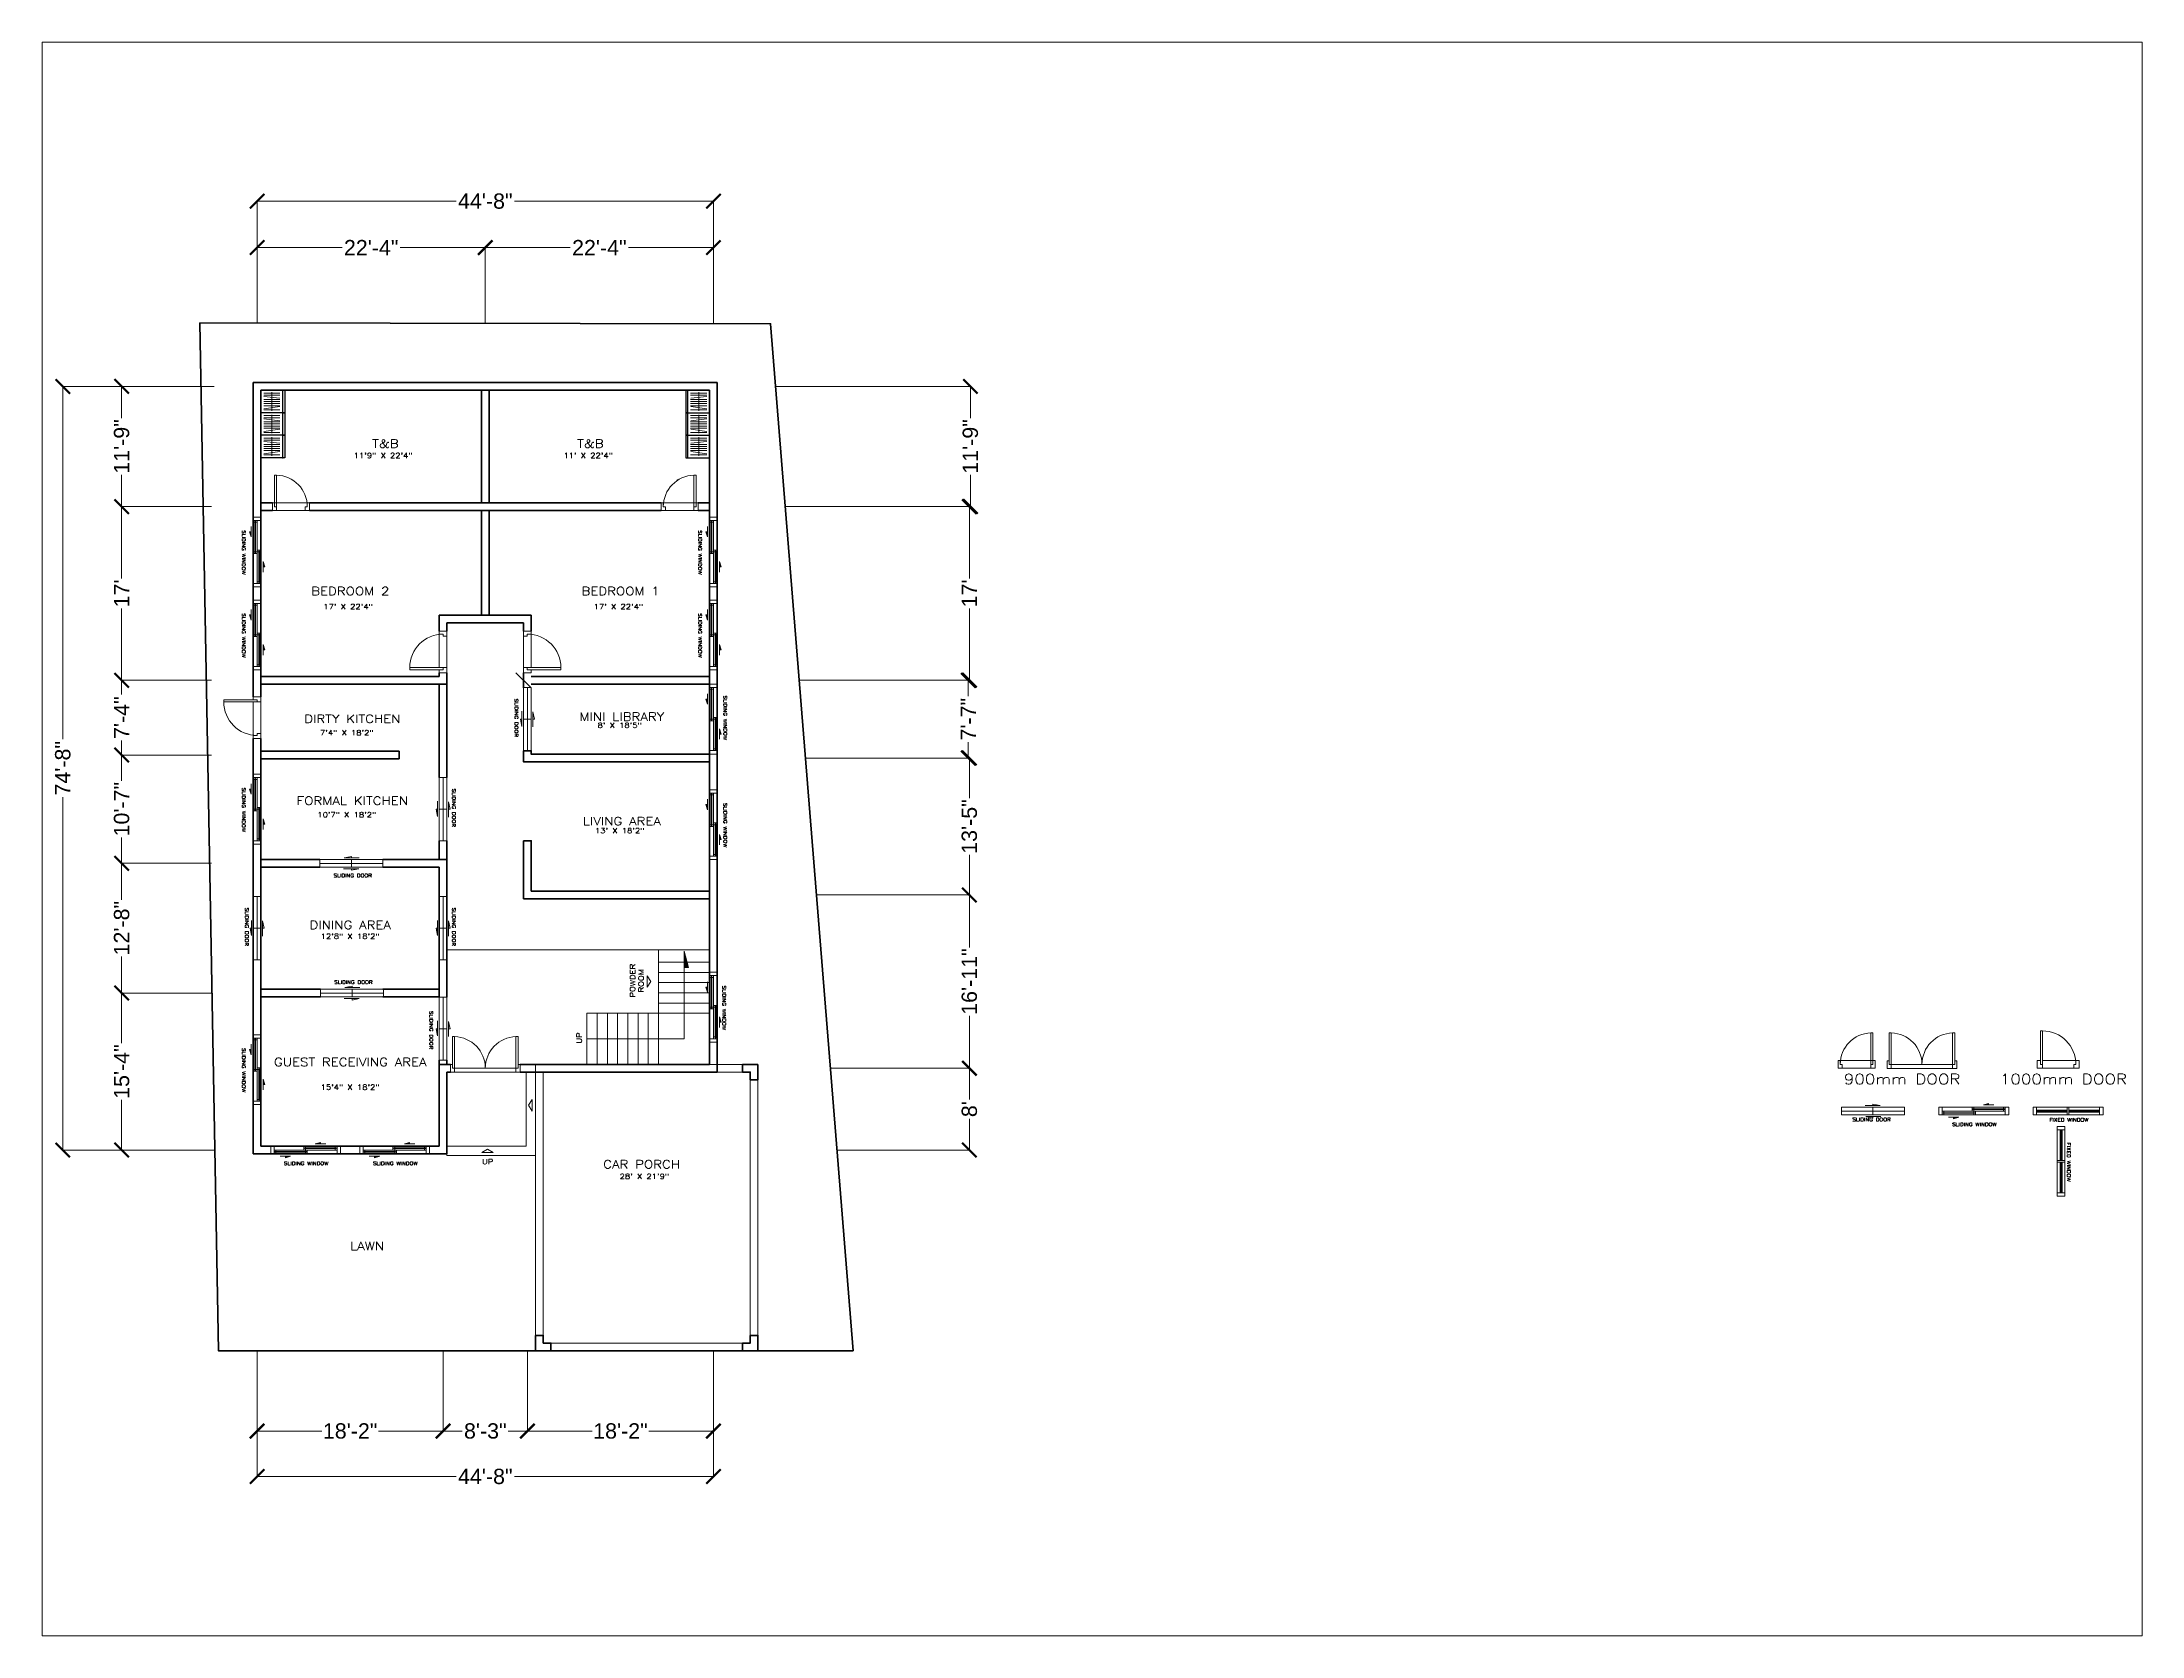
# Paper-space layout 'Layout1' of a CAD drawing. Header units: millimetres. Extents: x 26 to 231, y 20 to 176.
# The model-space entities are those that its viewports show. They can reach past a viewport. Long polylines and large blocks are cut down to what shows.
import ezdxf

# ---------------------------------------------------------------- set-up
doc = ezdxf.new("R2010")
doc.units = ezdxf.units.MM
doc.linetypes.add('HIDDEN', pattern=[9.525, 6.35, -3.175])
doc.linetypes.add('HIDDEN2', pattern=[4.7625, 3.175, -1.5875])
doc.layers.get('0').update_dxf_attribs({"plot": 0})
for name, color, linetype, lineweight in [('COLUMN', 20, 'Continuous', 40), ('DIMENSION', 251, 'Continuous', 18), ('DOOR', 8, 'Continuous', 20), ('FLOORING', 251, 'Continuous', 13), ('PERIMETER', 4, 'Continuous', 80), ('TEXT', 253, 'Continuous', 15), ('WALL', 2, 'Continuous', 70), ('WINDOW', 153, 'Continuous', 20)]:
    doc.layers.add(name, color=color, linetype=linetype, lineweight=lineweight)
doc.layers.add('FURNITURE', color=8, linetype='Continuous')
doc.styles.get("Standard").update_dxf_attribs({"font": 'arial.ttf'})
doc.dimstyles.new('ISO-25', dxfattribs={"dimtxt": 18, "dimasz": 17, "dimexe": 1.25, "dimexo": 0.625, "dimgap": 3.125, "dimtad": 0, "dimtoh": 1, "dimdec": 0, "dimdsep": 46, "dimlunit": 4, "dimtxsty": 'Standard', "dimblk": 'ARCHTICK', "dimcen": 2.5, "dimclrd": 256, "dimclre": 256, "dimclrt": 256, "dimadec": 0, "dimazin": 0, "dimtfac": 1, "dimtdec": 0, "dimtmove": 0, "dimatfit": 3, "dimldrblk": 'DOT', "dimfxl": 1, "dimlwd": -1, "dimlwe": -1, "dimarcsym": 0})

# ---------------------------------------------------------------- blocks, each defined once
blk = doc.blocks.new('900mm Door')
at = {"layer": 'DOOR', "linetype": 'HIDDEN'}
for p, q in [((0, 4.6), (-38.4, 4.6)), ((-2.4, -4.4), (-36, -4.4))]:
    blk.add_line(p, q, dxfattribs=at)
at = {"layer": 'DOOR'}
blk.add_lwpolyline([(-2.4, 37), (0, 37), (0, 0), (-2.4, 0)], close=True, dxfattribs=at)
for points in [[(-38.4, 4.6), (-38.4, 0), (-36, 0), (-36, -4.4), (-41, -4.4), (-41, 4.6), (-38.4, 4.6)], [(0, 4.6), (0, 0), (-2.4, 0), (-2.4, -4.4), (2.6, -4.4), (2.6, 4.6), (0, 4.6)]]:
    blk.add_lwpolyline(points, dxfattribs=at)
at = {"layer": 'DOOR', "linetype": 'HIDDEN'}
blk.add_arc((-1.4, 0), 37, 91.5487, 180, dxfattribs=at)
blk = doc.blocks.new('900x900mm Double Swing Door')
at = {"layer": 'DOOR', "linetype": 'HIDDEN'}
blk.add_line((2.4, 0), (74.4, 0), dxfattribs=at)
at = {"layer": 'DOOR'}
blk.add_line((2.4, -4.6), (74.4, -4.6), dxfattribs=at)
for points in [[(2.4, 37), (0, 37), (0, 0), (2.4, 0)], [(74.4, 37), (76.8, 37), (76.8, 0), (74.4, 0)]]:
    blk.add_lwpolyline(points, close=True, dxfattribs=at)
for points in [[(0, 4.4), (0, 0), (2.4, 0), (2.4, -4.6), (-2.4, -4.6), (-2.4, 4.4), (0, 4.4)], [(76.8, 4.4), (76.8, 0), (74.4, 0), (74.4, -4.6), (79.2, -4.6), (79.2, 4.4), (76.8, 4.4)]]:
    blk.add_lwpolyline(points, dxfattribs=at)
at = {"layer": 'DOOR', "linetype": 'HIDDEN'}
for centre, start, end in [((1.4, 0), 0, 88.4513), ((75.4, 0), 91.5487, 180)]:
    blk.add_arc(centre, 37, start, end, dxfattribs=at)
blk = doc.blocks.new('SLIDING DOOR 1 (900mm)')
at = {"layer": 'DOOR'}
for points in [[(-39.7, 5.1), (-76.7, 5.1), (-76.7, 9.7), (-39.7, 9.7)], [(-2.7, 0.7), (-39.7, 0.7), (-39.7, 5.1), (-2.7, 5.1)]]:
    blk.add_lwpolyline(points, close=True, dxfattribs=at)
at = {"layer": 'DOOR', "linetype": 'HIDDEN', "ltscale": 0.5}
for points in [[(-39.7, 0.7), (-76.7, 0.7), (-76.7, 5.1)], [(-39.7, 9.7), (-2.7, 9.7), (-2.7, 5.1)]]:
    blk.add_lwpolyline(points, dxfattribs=at)
at = {"layer": 'FLOORING'}
for points in [[(-48.9, 11.6), (-31.2, 11.6), (-39.7, 13.3), (-39.7, 11.6)], [(-30.5, -1.2), (-48.2, -1.2), (-39.7, -3), (-39.7, -1.2)]]:
    blk.add_lwpolyline(points, dxfattribs=at)
blk = doc.blocks.new('1000mm Hinged Door')
at = {"layer": 'DOOR', "linetype": 'HIDDEN'}
for p, q in [((2.4, 4.7), (41.8, 4.7)), ((39.4, -4.3), (2.4, -4.3))]:
    blk.add_line(p, q, dxfattribs=at)
at = {"layer": 'DOOR'}
blk.add_lwpolyline([(0, 0), (2.4, 0), (2.4, 39.4), (0, 39.4)], close=True, dxfattribs=at)
for points in [[(0, 4.7), (0, 0), (2.4, 0), (2.4, -4.3), (-3.6, -4.3), (-3.6, 4.7), (0, 4.7)], [(41.8, 4.7), (41.8, 0), (39.4, 0), (39.4, -4.3), (45.4, -4.3), (45.4, 4.7), (41.8, 4.7)]]:
    blk.add_lwpolyline(points, dxfattribs=at)
at = {"layer": 'DOOR', "linetype": 'HIDDEN'}
blk.add_arc((2.4, 0), 39.4, 0, 90, dxfattribs=at)
blk = doc.blocks.new('3-DOOR WARDROBE')
at = {"layer": 'DOOR'}
for p, q in [((3.3, -3.4), (22.3, -3.4)), ((3.3, -5.9), (22.3, -5.9)), ((3.3, -7.2), (22.2, -9.4)), ((3.3, -10.8), (22.3, -10.8)), ((3.3, -13.2), (22.3, -13.2)), ((3.3, -15.6), (22.3, -15.6)), ((3.3, -18.1), (22.3, -18.1)), ((3.3, -21.9), (22.2, -19.2)), ((3.3, -23), (22.3, -23)), ((12.8, -2.4), (12.8, -24)), ((3.3, -29.8), (22.3, -29.8)), ((3.3, -32.3), (22.3, -32.3)), ((3.3, -33.6), (22.2, -35.8)), ((3.3, -37.2), (22.3, -37.2)), ((3.3, -39.6), (22.3, -39.6)), ((3.3, -42), (22.3, -42)), ((3.3, -44.5), (22.3, -44.5)), ((3.3, -48.3), (22.2, -45.6)), ((12.8, -28.8), (12.8, -50.4)), ((3.3, -49.4), (22.3, -49.4)), ((3.3, -56.2), (22.3, -56.2)), ((3.3, -58.7), (22.3, -58.7)), ((3.3, -60), (22.2, -62.2)), ((3.3, -63.6), (22.3, -63.6)), ((3.3, -66), (22.3, -66)), ((3.3, -68.4), (22.3, -68.4)), ((3.3, -70.9), (22.3, -70.9)), ((3.3, -74.7), (22.2, -72)), ((12.8, -55.2), (12.8, -76.8)), ((3.3, -75.8), (22.3, -75.8))]:
    blk.add_line(p, q, dxfattribs=at)
blk.add_lwpolyline([(25.6, 0), (0, 0), (0, -79.2), (25.6, -79.2)], close=True, dxfattribs=at)
at = {"layer": 'FURNITURE'}
for p, q in [((25.6, -79.2), (25.6, 0)), ((25.6, -26.4), (0, -26.4)), ((25.6, -52.8), (0, -52.8)), ((25.6, -79.2), (0, -79.2))]:
    blk.add_line(p, q, dxfattribs=at)
for points in [[(25.6, 0), (28, 0), (28, -26.4), (25.6, -26.4), (25.6, 0)], [(25.6, -26.4), (28, -26.4), (28, -52.8), (25.6, -52.8), (25.6, -26.4)], [(25.6, -52.8), (28, -52.8), (28, -79.2), (25.6, -79.2), (25.6, -52.8)]]:
    blk.add_lwpolyline(points, dxfattribs=at)
for p in [(25.6, -26.4), (25.6, -52.8), (25.6, -79.2)]:
    blk.add_point(p, dxfattribs=at)
blk = doc.blocks.new('_ArchTick')
at = {"color": 0, "linetype": 'ByBlock', "const_width": 0.15}
blk.add_lwpolyline([(-0.5, -0.5), (0.5, 0.5)], dxfattribs=at)
blk = doc.blocks.new('*D11')
at = {"layer": 'DIMENSION', "transparency": 16777216}
for p, q in [((1118.5, 419.6), (1011.8, 419.6)), ((1013, 419.6), (1013, 360.7)), ((1013, 235.4), (1013, 294.3)), ((1118.5, 235.4), (1011.8, 235.4))]:
    blk.add_line(p, q, dxfattribs=at)
at = {"layer": 'DIMENSION', "transparency": 16777216, "xscale": 17, "yscale": 17, "zscale": 17}
for p, rotation in [((1013, 419.6), 90), ((1013, 235.4), 270)]:
    blk.add_blockref('_ArchTick', p, dxfattribs=dict(at, rotation=rotation))
at = {"layer": 'DIMENSION', "transparency": 16777216, "insert": (1013, 327.5), "char_height": 18, "attachment_point": 5, "rotation": 90}
blk.add_mtext('15\'-4"', dxfattribs=at)
blk = doc.blocks.new('_Dot')
at = {"color": 0, "linetype": 'ByBlock', "lineweight": -2}
blk.add_line((-0.5, 0), (-1, 0), dxfattribs=at)
at = {"color": 0, "linetype": 'ByBlock', "const_width": 0.5}
blk.add_lwpolyline([(-0.25, 0, 1), (0.25, 0, 1)], format="xyb", close=True, dxfattribs=at)
blk = doc.blocks.new('*D12')
at = {"layer": 'DIMENSION', "transparency": 16777216}
for p, q in [((1118.5, 572), (1011.8, 572)), ((1013, 572), (1013, 529)), ((1013, 419.6), (1013, 462.6)), ((1118.5, 419.6), (1011.8, 419.6))]:
    blk.add_line(p, q, dxfattribs=at)
at = {"layer": 'DIMENSION', "transparency": 16777216, "xscale": 17, "yscale": 17, "zscale": 17}
for p, rotation in [((1013, 572), 90), ((1013, 419.6), 270)]:
    blk.add_blockref('_ArchTick', p, dxfattribs=dict(at, rotation=rotation))
at = {"layer": 'DIMENSION', "transparency": 16777216, "insert": (1013, 495.8), "char_height": 18, "attachment_point": 5, "rotation": 90}
blk.add_mtext('12\'-8"', dxfattribs=at)
blk = doc.blocks.new('*D13')
at = {"layer": 'DIMENSION', "transparency": 16777216}
for p, q in [((1118.5, 699), (1011.8, 699)), ((1013, 699), (1013, 668.7)), ((1013, 572), (1013, 602.3)), ((1118.5, 572), (1011.8, 572))]:
    blk.add_line(p, q, dxfattribs=at)
at = {"layer": 'DIMENSION', "transparency": 16777216, "xscale": 17, "yscale": 17, "zscale": 17}
for p, rotation in [((1013, 699), 90), ((1013, 572), 270)]:
    blk.add_blockref('_ArchTick', p, dxfattribs=dict(at, rotation=rotation))
at = {"layer": 'DIMENSION', "transparency": 16777216, "insert": (1013, 635.5), "char_height": 18, "attachment_point": 5, "rotation": 90}
blk.add_mtext('10\'-7"', dxfattribs=at)
blk = doc.blocks.new('*D14')
at = {"layer": 'DIMENSION', "transparency": 16777216}
for p, q in [((1118.5, 786.8), (1011.8, 786.8)), ((1013, 786.8), (1013, 769.9)), ((1013, 699), (1013, 715.9)), ((1118.5, 699), (1011.8, 699))]:
    blk.add_line(p, q, dxfattribs=at)
at = {"layer": 'DIMENSION', "transparency": 16777216, "xscale": 17, "yscale": 17, "zscale": 17}
for p, rotation in [((1013, 786.8), 90), ((1013, 699), 270)]:
    blk.add_blockref('_ArchTick', p, dxfattribs=dict(at, rotation=rotation))
at = {"layer": 'DIMENSION', "transparency": 16777216, "insert": (1013, 742.9), "char_height": 18, "attachment_point": 5, "rotation": 90}
blk.add_mtext('7\'-4"', dxfattribs=at)
blk = doc.blocks.new('*D15')
at = {"layer": 'DIMENSION', "transparency": 16777216}
for p, q in [((1118.5, 990.7), (1011.8, 990.7)), ((1013, 990.7), (1013, 906.3)), ((1013, 786.8), (1013, 871.2)), ((1118.5, 786.8), (1011.8, 786.8))]:
    blk.add_line(p, q, dxfattribs=at)
at = {"layer": 'DIMENSION', "transparency": 16777216, "xscale": 17, "yscale": 17, "zscale": 17}
for p, rotation in [((1013, 990.7), 90), ((1013, 786.8), 270)]:
    blk.add_blockref('_ArchTick', p, dxfattribs=dict(at, rotation=rotation))
at = {"layer": 'DIMENSION', "transparency": 16777216, "insert": (1013, 888.7), "char_height": 18, "attachment_point": 5, "rotation": 90}
blk.add_mtext("17'", dxfattribs=at)
blk = doc.blocks.new('*D16')
at = {"layer": 'DIMENSION', "transparency": 16777216}
for p, q in [((1118.5, 1131.7), (1011.8, 1131.7)), ((1013, 1131.7), (1013, 1094.4)), ((1013, 990.7), (1013, 1028)), ((1118.5, 990.7), (1011.8, 990.7))]:
    blk.add_line(p, q, dxfattribs=at)
at = {"layer": 'DIMENSION', "transparency": 16777216, "xscale": 17, "yscale": 17, "zscale": 17}
for p, rotation in [((1013, 1131.7), 90), ((1013, 990.7), 270)]:
    blk.add_blockref('_ArchTick', p, dxfattribs=dict(at, rotation=rotation))
at = {"layer": 'DIMENSION', "transparency": 16777216, "insert": (1013, 1061.2), "char_height": 18, "attachment_point": 5, "rotation": 90}
blk.add_mtext('11\'-9"', dxfattribs=at)
blk = doc.blocks.new('*D17')
at = {"layer": 'DIMENSION', "transparency": 16777216}
for p, q in [((1121.8, 1131.7), (942.7, 1131.7)), ((943.9, 1131.7), (943.9, 717.5)), ((943.9, 235.4), (943.9, 649.6)), ((1121.8, 235.4), (942.7, 235.4))]:
    blk.add_line(p, q, dxfattribs=at)
at = {"layer": 'DIMENSION', "transparency": 16777216, "xscale": 17, "yscale": 17, "zscale": 17}
for p, rotation in [((943.9, 1131.7), 90), ((943.9, 235.4), 270)]:
    blk.add_blockref('_ArchTick', p, dxfattribs=dict(at, rotation=rotation))
at = {"layer": 'DIMENSION', "transparency": 16777216, "insert": (943.9, 683.5), "char_height": 18, "attachment_point": 5, "rotation": 90}
blk.add_mtext('74\'-8"', dxfattribs=at)
blk = doc.blocks.new('*D20')
at = {"layer": 'DIMENSION', "transparency": 16777216}
for p, q in [((1809.2, 786.8), (2008.4, 786.8)), ((2007.1, 786.8), (2007.1, 768.1)), ((1816.6, 695.5), (2008.4, 695.5)), ((2007.1, 695.5), (2007.1, 714.2))]:
    blk.add_line(p, q, dxfattribs=at)
at = {"layer": 'DIMENSION', "transparency": 16777216, "xscale": 17, "yscale": 17, "zscale": 17}
for p, rotation in [((2007.1, 786.8), 90), ((2007.1, 695.5), 270)]:
    blk.add_blockref('_ArchTick', p, dxfattribs=dict(at, rotation=rotation))
at = {"layer": 'DIMENSION', "transparency": 16777216, "insert": (2007.1, 741.1), "char_height": 18, "attachment_point": 5, "rotation": 90}
blk.add_mtext('7\'-7"', dxfattribs=at)
blk = doc.blocks.new('*D21')
at = {"layer": 'DIMENSION', "transparency": 16777216}
for p, q in [((1792.9, 990.7), (2009.6, 990.7)), ((2008.4, 990.7), (2008.4, 906.3)), ((2008.4, 786.8), (2008.4, 871.2)), ((1809.9, 786.8), (2009.6, 786.8))]:
    blk.add_line(p, q, dxfattribs=at)
at = {"layer": 'DIMENSION', "transparency": 16777216, "xscale": 17, "yscale": 17, "zscale": 17}
for p, rotation in [((2008.4, 990.7), 90), ((2008.4, 786.8), 270)]:
    blk.add_blockref('_ArchTick', p, dxfattribs=dict(at, rotation=rotation))
at = {"layer": 'DIMENSION', "transparency": 16777216, "insert": (2008.4, 888.7), "char_height": 18, "attachment_point": 5, "rotation": 90}
blk.add_mtext("17'", dxfattribs=at)
blk = doc.blocks.new('*D22')
at = {"layer": 'DIMENSION', "transparency": 16777216}
for p, q in [((1781.6, 1131.7), (2010.9, 1131.7)), ((2009.6, 1131.7), (2009.6, 1094.4)), ((2009.6, 990.7), (2009.6, 1028)), ((1793.5, 990.7), (2010.9, 990.7))]:
    blk.add_line(p, q, dxfattribs=at)
at = {"layer": 'DIMENSION', "transparency": 16777216, "xscale": 17, "yscale": 17, "zscale": 17}
for p, rotation in [((2009.6, 1131.7), 90), ((2009.6, 990.7), 270)]:
    blk.add_blockref('_ArchTick', p, dxfattribs=dict(at, rotation=rotation))
at = {"layer": 'DIMENSION', "transparency": 16777216, "insert": (2009.6, 1061.2), "char_height": 18, "attachment_point": 5, "rotation": 90}
blk.add_mtext('11\'-9"', dxfattribs=at)
blk = doc.blocks.new('*D24')
at = {"layer": 'DIMENSION', "transparency": 16777216}
for p, q in [((1817.2, 695.5), (2009.6, 695.5)), ((2008.4, 695.5), (2008.4, 648.3)), ((2008.4, 534.8), (2008.4, 581.9)), ((1829.5, 534.8), (2009.6, 534.8))]:
    blk.add_line(p, q, dxfattribs=at)
at = {"layer": 'DIMENSION', "transparency": 16777216, "xscale": 17, "yscale": 17, "zscale": 17}
for p, rotation in [((2008.4, 695.5), 90), ((2008.4, 534.8), 270)]:
    blk.add_blockref('_ArchTick', p, dxfattribs=dict(at, rotation=rotation))
at = {"layer": 'DIMENSION', "transparency": 16777216, "insert": (2008.4, 615.1), "char_height": 18, "attachment_point": 5, "rotation": 90}
blk.add_mtext('13\'-5"', dxfattribs=at)
blk = doc.blocks.new('*D25')
at = {"layer": 'DIMENSION', "transparency": 16777216}
for p, q in [((1829.5, 534.8), (2009.6, 534.8)), ((2008.4, 534.8), (2008.4, 473.3)), ((2008.4, 331.4), (2008.4, 392.9)), ((1845.8, 331.4), (2009.6, 331.4))]:
    blk.add_line(p, q, dxfattribs=at)
at = {"layer": 'DIMENSION', "transparency": 16777216, "xscale": 17, "yscale": 17, "zscale": 17}
for p, rotation in [((2008.4, 534.8), 90), ((2008.4, 331.4), 270)]:
    blk.add_blockref('_ArchTick', p, dxfattribs=dict(at, rotation=rotation))
at = {"layer": 'DIMENSION', "transparency": 16777216, "insert": (2008.4, 433.1), "char_height": 18, "attachment_point": 5, "rotation": 90}
blk.add_mtext('16\'-11"', dxfattribs=at)
blk = doc.blocks.new('*D26')
at = {"layer": 'DIMENSION', "transparency": 16777216}
for p, q in [((1845.8, 331.4), (2009.6, 331.4)), ((2008.4, 331.4), (2008.4, 294.8)), ((2008.4, 235.4), (2008.4, 272)), ((1853.5, 235.4), (2009.6, 235.4))]:
    blk.add_line(p, q, dxfattribs=at)
at = {"layer": 'DIMENSION', "transparency": 16777216, "xscale": 17, "yscale": 17, "zscale": 17}
for p, rotation in [((2008.4, 331.4), 90), ((2008.4, 235.4), 270)]:
    blk.add_blockref('_ArchTick', p, dxfattribs=dict(at, rotation=rotation))
at = {"layer": 'DIMENSION', "transparency": 16777216, "insert": (2008.4, 283.4), "char_height": 18, "attachment_point": 5, "rotation": 90}
blk.add_mtext("8'", dxfattribs=at)
blk = doc.blocks.new('1m x 1m Sliding Window')
at = {"layer": 'WINDOW'}
h = blk.add_hatch(color=256, dxfattribs=at)
h.dxf.hatch_style = 1
h.paths.add_polyline_path([(58.4, 11.7), (58.4, 13.5), (52.3, 11.7)])
h = blk.add_hatch(color=256, dxfattribs=at)
h.dxf.hatch_style = 1
h.paths.add_polyline_path([(17.3, -2.7), (17.3, -4.5), (23.4, -2.7)])
at = {"layer": 'WINDOW', "linetype": 'HIDDEN2'}
blk.add_line((3.9, 4.5), (77.9, 4.5), dxfattribs=at)
at = {"layer": 'WINDOW'}
for points in [[(0, 9), (3.9, 9), (3.9, 0), (0, 0)], [(3.9, 9), (77.9, 9), (77.9, 0), (3.9, 0)], [(4.9, 1.9), (4.9, 2.6), (41.9, 2.6), (41.9, 1.9)], [(39.9, 6.4), (39.9, 7.1), (76.9, 7.1), (76.9, 6.4)], [(77.9, 9), (81.9, 9), (81.9, 0), (77.9, 0)]]:
    blk.add_lwpolyline(points, close=True, dxfattribs=at)
for points in [[(3.9, 4.5), (3.9, 0), (5.9, 0), (5.9, 1.9), (4.9, 1.9), (4.9, 2.6), (5.9, 2.6), (5.9, 4.5), (3.9, 4.5)], [(38.9, 9), (38.9, 4.5), (40.9, 4.5), (40.9, 6.4), (39.9, 6.4), (39.9, 7.1), (40.9, 7.1), (40.9, 9), (38.9, 9)], [(42.9, 4.5), (42.9, 0), (40.9, 0), (40.9, 1.9), (41.9, 1.9), (41.9, 2.6), (40.9, 2.6), (40.9, 4.5), (42.9, 4.5)], [(64.6, 11.7), (52.3, 11.7), (58.4, 13.5), (58.4, 11.7)], [(77.9, 9), (77.9, 4.5), (75.9, 4.5), (75.9, 6.4), (76.9, 6.4), (76.9, 7.1), (75.9, 7.1), (75.9, 9), (77.9, 9)], [(11.1, -2.7), (23.4, -2.7), (17.3, -4.5), (17.3, -2.7)]]:
    blk.add_lwpolyline(points, dxfattribs=at)
blk = doc.blocks.new('FIXED WINDOW')
at = {"layer": 'WINDOW', "linetype": 'HIDDEN2'}
for p, q in [((3.9, 4.5), (39.9, 4.5)), ((41.9, 4.5), (77.9, 4.5))]:
    blk.add_line(p, q, dxfattribs=at)
at = {"layer": 'WINDOW'}
for points in [[(3.9, 9), (0, 9), (0, 0), (3.9, 0)], [(3.9, 9), (77.9, 9), (77.9, 0), (3.9, 0)], [(3.9, 5.7), (39.9, 5.7), (39.9, 3.3), (3.9, 3.3)], [(39.9, 9), (41.9, 9), (41.9, 0), (39.9, 0)], [(77.9, 5.7), (41.9, 5.7), (41.9, 3.3), (77.9, 3.3)], [(77.9, 9), (81.9, 9), (81.9, 0), (77.9, 0)]]:
    blk.add_lwpolyline(points, close=True, dxfattribs=at)
blk = doc.blocks.new('*D29')
at = {"layer": 'DIMENSION', "transparency": 16777216}
for p, q in [((1172.1, 1207), (1172.1, 1295.9)), ((1172.1, 1294.6), (1271.8, 1294.6)), ((1439.9, 1294.6), (1340.2, 1294.6)), ((1439.9, 1207), (1439.9, 1295.9))]:
    blk.add_line(p, q, dxfattribs=at)
at = {"layer": 'DIMENSION', "transparency": 16777216, "xscale": 17, "yscale": 17, "zscale": 17, "rotation": 180}
blk.add_blockref('_ArchTick', (1172.1, 1294.6), dxfattribs=at)
at = {"layer": 'DIMENSION', "transparency": 16777216, "xscale": 17, "yscale": 17, "zscale": 17}
blk.add_blockref('_ArchTick', (1439.9, 1294.6), dxfattribs=at)
at = {"layer": 'DIMENSION', "transparency": 16777216, "insert": (1306, 1294.6), "char_height": 18, "attachment_point": 5}
blk.add_mtext('22\'-4"', dxfattribs=at)
blk = doc.blocks.new('*D30')
at = {"layer": 'DIMENSION', "transparency": 16777216}
for p, q in [((1440, 1206.4), (1440, 1295.9)), ((1440, 1294.6), (1539.7, 1294.6)), ((1707.9, 1294.6), (1608.1, 1294.6)), ((1707.9, 1205.9), (1707.9, 1295.9))]:
    blk.add_line(p, q, dxfattribs=at)
at = {"layer": 'DIMENSION', "transparency": 16777216, "xscale": 17, "yscale": 17, "zscale": 17, "rotation": 180}
blk.add_blockref('_ArchTick', (1440, 1294.6), dxfattribs=at)
at = {"layer": 'DIMENSION', "transparency": 16777216, "xscale": 17, "yscale": 17, "zscale": 17}
blk.add_blockref('_ArchTick', (1707.9, 1294.6), dxfattribs=at)
at = {"layer": 'DIMENSION', "transparency": 16777216, "insert": (1573.9, 1294.6), "char_height": 18, "attachment_point": 5}
blk.add_mtext('22\'-4"', dxfattribs=at)
blk = doc.blocks.new('*D31')
at = {"layer": 'DIMENSION', "transparency": 16777216}
for p, q in [((1172.1, 1207), (1172.1, 1350.4)), ((1172.1, 1349.1), (1405.6, 1349.1)), ((1707.9, 1349.1), (1474.4, 1349.1)), ((1707.9, 1205.9), (1707.9, 1350.4))]:
    blk.add_line(p, q, dxfattribs=at)
at = {"layer": 'DIMENSION', "transparency": 16777216, "xscale": 17, "yscale": 17, "zscale": 17, "rotation": 180}
blk.add_blockref('_ArchTick', (1172.1, 1349.1), dxfattribs=at)
at = {"layer": 'DIMENSION', "transparency": 16777216, "xscale": 17, "yscale": 17, "zscale": 17}
blk.add_blockref('_ArchTick', (1707.9, 1349.1), dxfattribs=at)
at = {"layer": 'DIMENSION', "transparency": 16777216, "insert": (1440, 1349.1), "char_height": 18, "attachment_point": 5}
blk.add_mtext('44\'-8"', dxfattribs=at)
blk = doc.blocks.new('*D32')
at = {"layer": 'DIMENSION', "transparency": 16777216}
for p, q in [((1172.1, -0.7), (1172.1, -95.7)), ((1390.5, -0.7), (1390.5, -95.7)), ((1172.1, -94.4), (1248.1, -94.4)), ((1390.5, -94.4), (1314.5, -94.4))]:
    blk.add_line(p, q, dxfattribs=at)
at = {"layer": 'DIMENSION', "transparency": 16777216, "xscale": 17, "yscale": 17, "zscale": 17, "rotation": 180}
blk.add_blockref('_ArchTick', (1172.1, -94.4), dxfattribs=at)
at = {"layer": 'DIMENSION', "transparency": 16777216, "xscale": 17, "yscale": 17, "zscale": 17}
blk.add_blockref('_ArchTick', (1390.5, -94.4), dxfattribs=at)
at = {"layer": 'DIMENSION', "transparency": 16777216, "insert": (1281.3, -94.4), "char_height": 18, "attachment_point": 5}
blk.add_mtext('18\'-2"', dxfattribs=at)
blk = doc.blocks.new('*D33')
at = {"layer": 'DIMENSION', "transparency": 16777216}
for p, q in [((1390.5, -0.7), (1390.5, -95.7)), ((1489.5, -0.7), (1489.5, -95.7)), ((1390.5, -94.4), (1412.9, -94.4)), ((1489.5, -94.4), (1467, -94.4))]:
    blk.add_line(p, q, dxfattribs=at)
at = {"layer": 'DIMENSION', "transparency": 16777216, "xscale": 17, "yscale": 17, "zscale": 17, "rotation": 180}
blk.add_blockref('_ArchTick', (1390.5, -94.4), dxfattribs=at)
at = {"layer": 'DIMENSION', "transparency": 16777216, "xscale": 17, "yscale": 17, "zscale": 17}
blk.add_blockref('_ArchTick', (1489.5, -94.4), dxfattribs=at)
at = {"layer": 'DIMENSION', "transparency": 16777216, "insert": (1440, -94.4), "char_height": 18, "attachment_point": 5}
blk.add_mtext('8\'-3"', dxfattribs=at)
blk = doc.blocks.new('*D34')
at = {"layer": 'DIMENSION', "transparency": 16777216}
for p, q in [((1489.5, -1.4), (1489.5, -95.7)), ((1707.9, -0.7), (1707.9, -95.7)), ((1489.5, -94.4), (1565.5, -94.4)), ((1707.9, -94.4), (1631.9, -94.4))]:
    blk.add_line(p, q, dxfattribs=at)
at = {"layer": 'DIMENSION', "transparency": 16777216, "xscale": 17, "yscale": 17, "zscale": 17, "rotation": 180}
blk.add_blockref('_ArchTick', (1489.5, -94.4), dxfattribs=at)
at = {"layer": 'DIMENSION', "transparency": 16777216, "xscale": 17, "yscale": 17, "zscale": 17}
blk.add_blockref('_ArchTick', (1707.9, -94.4), dxfattribs=at)
at = {"layer": 'DIMENSION', "transparency": 16777216, "insert": (1598.7, -94.4), "char_height": 18, "attachment_point": 5}
blk.add_mtext('18\'-2"', dxfattribs=at)
blk = doc.blocks.new('*D35')
at = {"layer": 'DIMENSION', "transparency": 16777216}
for p, q in [((1172.1, -1.4), (1172.1, -149.1)), ((1707.9, -1.4), (1707.9, -149.1)), ((1172.1, -147.8), (1405.6, -147.8)), ((1707.9, -147.8), (1474.4, -147.8))]:
    blk.add_line(p, q, dxfattribs=at)
at = {"layer": 'DIMENSION', "transparency": 16777216, "xscale": 17, "yscale": 17, "zscale": 17, "rotation": 180}
blk.add_blockref('_ArchTick', (1172.1, -147.8), dxfattribs=at)
at = {"layer": 'DIMENSION', "transparency": 16777216, "xscale": 17, "yscale": 17, "zscale": 17}
blk.add_blockref('_ArchTick', (1707.9, -147.8), dxfattribs=at)
at = {"layer": 'DIMENSION', "transparency": 16777216, "insert": (1440, -147.8), "char_height": 18, "attachment_point": 5}
blk.add_mtext('44\'-8"', dxfattribs=at)

msp = doc.modelspace()

# ---------------------------------------------------------------- hatches: boundary and pattern name
at = {"layer": 'TEXT'}
h = msp.add_hatch(color=256, dxfattribs=at)
h.dxf.hatch_style = 1
h.paths.add_polyline_path([(1673.4, 449.5), (1676.9, 449.5), (1678.6, 449.5)], flags=17)
h.paths.add_polyline_path([(1678.6, 449.5), (1673.4, 449.5), (1673.4, 468.9)])

# ---------------------------------------------------------------- linework, layer by layer
at = {"layer": 'COLUMN', "lineweight": 50}
for points in [[(1760, 335.9), (1760, 317.9), (1751, 317.9), (1751, 326.9), (1742, 326.9), (1742, 335.9)], [(1499, -0.1), (1499, 17.9), (1508, 17.9), (1508, 8.9), (1517, 8.9), (1517, -0.1)], [(1760, -0.1), (1760, 17.9), (1751, 17.9), (1751, 8.9), (1742, 8.9), (1742, -0.1)]]:
    msp.add_lwpolyline(points, close=True, dxfattribs=at)
at = {"layer": 'FLOORING'}
for p, q in [((1703.4, 1127.2), (1176.6, 1127.2)), ((1559.4, 335.9), (1559.4, 395.9)), ((1571.4, 335.9), (1571.4, 395.9)), ((1583.4, 335.9), (1583.4, 395.9)), ((1595.4, 335.9), (1595.4, 395.9)), ((1607.4, 335.9), (1607.4, 395.9)), ((1619.4, 335.9), (1619.4, 395.9)), ((1631.4, 335.9), (1631.4, 395.9)), ((1643.4, 395.9), (1643.4, 335.9)), ((1395, 230.9), (1395, 228.9))]:
    msp.add_line(p, q, dxfattribs=at)
at = {"layer": 'FLOORING', "linetype": 'HIDDEN'}
for p, q in [((1703.4, 470.3), (1395, 470.3)), ((1643.4, 455.9), (1703.4, 455.9)), ((1643.4, 443.9), (1703.4, 443.9)), ((1643.4, 431.9), (1703.4, 431.9)), ((1643.4, 419.9), (1703.4, 419.9)), ((1643.4, 407.9), (1703.4, 407.9)), ((1703.4, 395.9), (1643.4, 395.9))]:
    msp.add_line(p, q, dxfattribs=at)
at = {"layer": 'FLOORING'}
for points in [[(1643.4, 470.3), (1643.4, 395.9), (1559.4, 395.9)], [(1488, 326.9), (1488, 239.9), (1395, 239.9)], [(1499, 326.9), (1499, 228.9), (1395, 228.9)]]:
    msp.add_lwpolyline(points, dxfattribs=at)
msp.add_lwpolyline([(1760, 335.9), (1499, 335.9), (1499, -0.1), (1760, -0.1)], close=True, dxfattribs=at)
at = {"layer": 'FLOORING', "linetype": 'HIDDEN'}
msp.add_lwpolyline([(1751, 326.9), (1508, 326.9), (1508, 8.9), (1751, 8.9)], close=True, dxfattribs=at)
at = {"layer": 'FURNITURE'}
msp.add_point((1665.8, 1021.6), dxfattribs=at)
at = {"layer": 'PERIMETER'}
msp.add_lwpolyline([(1104.9, 1206.5), (1126.7, -0.1), (1871.8, -0.1), (1775, 1205.2)], close=True, dxfattribs=at)
at = {"layer": 'TEXT'}
for points in [[(1559.4, 365.9), (1673.4, 365.9), (1673.4, 468.9), (1678.6, 449.5), (1673.4, 449.5)], [(1634.3, 433.1), (1630.2, 426.4), (1630.2, 439.8), (1634.3, 433.1)], [(1490.9, 287.9), (1495.1, 281.2), (1495.1, 294.6), (1490.9, 287.9)], [(1442.5, 236.5), (1435.8, 232.4), (1449.2, 232.4), (1442.5, 236.5)]]:
    msp.add_lwpolyline(points, dxfattribs=at)
at = {"layer": 'WALL'}
for p, q in [((1167.6, 995.2), (1167.6, 1136.2)), ((1167.6, 1136.2), (1712.4, 1136.2)), ((1712.4, 1136.2), (1712.4, 995.2)), ((1176.6, 995.2), (1176.6, 1127.2)), ((1176.6, 1127.2), (1703.4, 1127.2)), ((1435.4, 1127.2), (1435.4, 995.2)), ((1444.4, 1127.2), (1444.4, 995.2)), ((1703.4, 1127.2), (1703.4, 995.2)), ((1167.6, 767.4), (1167.6, 995.2)), ((1190, 995.2), (1176.6, 995.2)), ((1176.6, 767.4), (1176.6, 995.2)), ((1646.4, 995.2), (1233.6, 995.2)), ((1703.4, 995.2), (1690, 995.2)), ((1703.4, 995.2), (1703.4, 791.3)), ((1712.4, 995.2), (1712.4, 791.3)), ((1190, 986.2), (1176.6, 986.2)), ((1646.4, 986.2), (1233.6, 986.2)), ((1435.4, 986.2), (1435.4, 863.2)), ((1444.4, 986.2), (1444.4, 863.2)), ((1703.4, 986.2), (1690, 986.2)), ((1494, 863.2), (1386, 863.2)), ((1386, 863.2), (1386, 844.5)), ((1494, 844.5), (1494, 863.2)), ((1485, 854.2), (1395, 854.2)), ((1395, 854.2), (1395, 844.5)), ((1485, 844.5), (1485, 854.2)), ((1386, 791.3), (1176.6, 791.3)), ((1386, 795.6), (1386, 791.3)), ((1395, 795.6), (1395, 782.3)), ((1494, 778.1), (1476, 795.6)), ((1485, 778.1), (1485, 795.6)), ((1703.4, 791.3), (1494, 791.3)), ((1703.4, 791.3), (1703.4, 695.3)), ((1712.4, 791.3), (1712.4, 695.3)), ((1395, 782.3), (1176.6, 782.3)), ((1386, 672.5), (1386, 782.3)), ((1395, 672.5), (1395, 782.3)), ((1703.4, 782.3), (1494, 782.3)), ((1167.6, 567.5), (1167.6, 718.4)), ((1176.6, 567.5), (1176.6, 718.4)), ((1167.6, 703.5), (1167.6, 567.5)), ((1176.6, 703.5), (1338.8, 703.5)), ((1176.6, 703.5), (1176.6, 567.5)), ((1176.6, 694.5), (1338.8, 694.5)), ((1338.8, 703.5), (1338.8, 694.5)), ((1703.4, 335.9), (1703.4, 695.3)), ((1703.4, 695.3), (1703.4, 539.3)), ((1712.4, 326.9), (1712.4, 695.3)), ((1712.4, 695.3), (1712.4, 539.3)), ((1386, 576.5), (1386, 598.5)), ((1395, 576.5), (1395, 598.5)), ((1167.6, 419.6), (1167.6, 567.5)), ((1167.6, 567.5), (1167.6, 567.5)), ((1176.6, 576.5), (1245.8, 576.5)), ((1176.6, 567.5), (1245.8, 567.5)), ((1176.6, 419.6), (1176.6, 567.5)), ((1176.6, 567.5), (1176.6, 567.5)), ((1319.8, 576.5), (1395, 576.5)), ((1319.8, 567.5), (1386, 567.5)), ((1386, 567.5), (1386, 414.7)), ((1395, 576.5), (1395, 414.7)), ((1703.4, 539.3), (1703.4, 335.9)), ((1712.4, 539.3), (1712.4, 335.9)), ((1167.6, 230.9), (1167.6, 419.6)), ((1176.6, 424.1), (1246.5, 424.1)), ((1176.6, 239.9), (1176.6, 419.6)), ((1319.8, 424.1), (1386, 424.1)), ((1386, 424.1), (1386, 424.1)), ((1176.6, 415.1), (1246.5, 415.1)), ((1319.8, 415.1), (1386, 415.1)), ((1386, 415.1), (1386, 415.1)), ((1386, 340.8), (1386, 335.9)), ((1399.2, 335.9), (1386, 335.9)), ((1386, 335.9), (1386, 239.9)), ((1395, 340.8), (1395, 335.9)), ((1395, 335.9), (1399.2, 335.9)), ((1395, 326.9), (1399.2, 326.9)), ((1399.2, 326.9), (1395, 326.9)), ((1395, 326.9), (1395, 230.9)), ((1494, 335.9), (1480.8, 335.9)), ((1480.8, 335.9), (1703.4, 335.9)), ((1494, 326.9), (1480.8, 326.9)), ((1480.8, 326.9), (1712.4, 326.9)), ((1703.4, 335.9), (1494, 335.9)), ((1703.4, 326.9), (1494, 326.9)), ((1703.4, 335.9), (1703.4, 335.9)), ((1712.4, 335.9), (1712.4, 335.9)), ((1395, 230.9), (1167.6, 230.9)), ((1386, 239.9), (1176.6, 239.9))]:
    msp.add_line(p, q, dxfattribs=at)
for points in [[(1485, 704.1), (1494, 704.1), (1494, 700), (1703.4, 700), (1703.4, 691), (1485, 691)], [(1485, 598.5), (1494, 598.5), (1494, 539.3), (1703.4, 539.3), (1703.4, 530.3), (1485, 530.3)]]:
    msp.add_lwpolyline(points, close=True, dxfattribs=at)

# ---------------------------------------------------------------- block references
at = {"layer": 'DOOR', "xscale": -1}
for name, p in [('900mm Door', (1192.6, 990.5)), ('SLIDING DOOR 1 (900mm)', (1243.1, 566.8)), ('SLIDING DOOR 1 (900mm)', (1243.8, 414.5)), ('900x900mm Double Swing Door', (1478.4, 331.5))]:
    msp.add_blockref(name, p, dxfattribs=at)
at = {"layer": 'DOOR'}
for name, p in [('900mm Door', (1687.4, 990.5)), ('900mm Door', (3069.3, 335.9)), ('900x900mm Double Swing Door', (3088.5, 335.9)), ('SLIDING DOOR 1 (900mm)', (3109, 276))]:
    msp.add_blockref(name, p, dxfattribs=at)
at = {"layer": 'DOOR', "rotation": 90.00000000000001}
msp.add_blockref('1000mm Hinged Door', (1390.7, 799.2), dxfattribs=at)
at = {"layer": 'DOOR', "xscale": -1}
for name, p, rotation in [('1000mm Hinged Door', (1489.3, 799.2), 270), ('1000mm Hinged Door', (1172.3, 763.8), 90), ('SLIDING DOOR 1 (900mm)', (1494.6, 701.5), 90), ('SLIDING DOOR 1 (900mm)', (1395.6, 595.8), 90), ('SLIDING DOOR 1 (900mm)', (1177.2, 456.1), 90), ('SLIDING DOOR 1 (900mm)', (1395.6, 456.1), 90), ('SLIDING DOOR 1 (900mm)', (1395.6, 338.1), 90)]:
    msp.add_blockref(name, p, dxfattribs=dict(at, rotation=rotation))
at = {"layer": 'FLOORING'}
msp.add_blockref('1000mm Hinged Door', (3265.9, 335.9), dxfattribs=at)
at = {"layer": 'FURNITURE'}
msp.add_blockref('3-DOOR WARDROBE', (1176.6, 1127.2), dxfattribs=at)
at = {"layer": 'FURNITURE', "xscale": -1}
msp.add_blockref('3-DOOR WARDROBE', (1703.4, 1127.2), dxfattribs=at)
at = {"layer": 'WINDOW', "rotation": 270}
for name, p in [('1m x 1m Sliding Window', (1167.6, 978.4)), ('1m x 1m Sliding Window', (1703.4, 978.4)), ('1m x 1m Sliding Window', (1167.6, 880.9)), ('1m x 1m Sliding Window', (1703.4, 880.9)), ('1m x 1m Sliding Window', (1703.4, 782.1)), ('1m x 1m Sliding Window', (1167.6, 676.4)), ('1m x 1m Sliding Window', (1703.4, 658.2)), ('1m x 1m Sliding Window', (1703.4, 444)), ('1m x 1m Sliding Window', (1167.6, 370.7)), ('FIXED WINDOW', (3285.7, 263))]:
    msp.add_blockref(name, p, dxfattribs=at)
at = {"layer": 'WINDOW'}
for name, p in [('1m x 1m Sliding Window', (3146.8, 276.6)), ('FIXED WINDOW', (3257.6, 276.6)), ('1m x 1m Sliding Window', (1188, 230.9)), ('1m x 1m Sliding Window', (1292.7, 230.9))]:
    msp.add_blockref(name, p, dxfattribs=at)

# ---------------------------------------------------------------- texts
at = {"layer": 'TEXT'}
for s, width, insert, char_height, attachment_point in [('\\pxqc;{\\Fromans|c0;\\W1.2;T&B}', 179.674, (1412.5, 1069.4), 9.6, 3), ('\\pxqc;{\\Fromans|c0;\\W1.2;T&B}', 179.674, (1653.2, 1069.4), 9.6, 3), ('\\pxqc;{\\Fromans|c0;\\W1.2;11\'9" X 22\'4"}', 95.234, (1367.7, 1053.6), 6, 3), ('\\pxqc;{\\Fromans|c0;\\W1.2;11\' X 22\'4"}', 95.234, (1608.4, 1053.6), 6, 3), ('\\pxqc;{\\Fromans|c0;\\W1.2;BEDROOM 2}', 179.674, (1371.3, 896.3), 9.6, 3), ('\\pxqc;{\\Fromans|c0;\\W1.2;BEDROOM 1}', 179.674, (1688.7, 896.3), 9.6, 3), ('\\pxqc;{\\Fromans|c0;\\W1.2;17\' X 22\'4"}', 95.234, (1326.5, 876.3), 6, 3), ('\\pxqc;{\\Fromans|c0;\\W1.2;17\' X 22\'4"}', 95.234, (1643.9, 876.3), 6, 3), ('\\pxqc;{\\Fromans|c0;\\W1.2;DIRTY KITCHEN}', 179.674, (1373.7, 746.4), 9.6, 3), ('\\pxqc;{\\Fromans|c0;\\W1.2;MINI LIBRARY}', 179.674, (1690.2, 748.9), 9.6, 3), ('\\pxqc;{\\Fromans|c0;\\W1.2;7\'4" X 18\'2"}', 95.234, (1325, 728.2), 6, 3), ('\\pxqc;{\\Fromans|c0;\\W1.2;8\' X 18\'5"}', 95.234, (1645.4, 736.9), 6, 3), ('\\pxqc;{\\Fromans|c0;\\W1.2;FORMAL KITCHEN}', 179.674, (1373.7, 650.2), 9.6, 3), ('\\pxqc;{\\Fromans|c0;\\W1.2;10\'7" X 18\'2"}', 95.234, (1325, 632), 6, 3), ('\\pxqc;{\\Fromans|c0;\\W1.2;LIVING AREA}', 179.674, (1690.2, 626.2), 9.6, 3), ('\\pxqc;{\\Fromans|c0;\\W1.2;13\' X 18\'2"}', 95.234, (1645.4, 613.3), 6, 3), ('\\pxqc;{\\Fromans|c0;\\W1.2;SLIDING DOOR}', 95.234, (1331.9, 559.6), 4, 3), ('\\pxqc;{\\Fromans|c0;\\W1.2;DINING AREA}', 179.674, (1371.3, 504.4), 9.6, 3), ('\\pxqc;{\\Fromans|c0;\\W1.2;12\'8" X 18\'2"}', 95.234, (1328.9, 489.3), 6, 3), ('\\pxqc;{\\Fromans|c0;\\W1.2;SLIDING DOOR}', 95.234, (1332.7, 434.4), 4, 3), ('\\pxqc;{\\Fromans|c0;\\W1.2;GUEST RECEIVING AREA}', 179.674, (1371.3, 343.5), 9.6, 3), ('\\pxqc;{\\Fromans|c0;\\W1.2;900mm DOOR}', 179.674, (3013.8, 324.7), 12, 1), ('\\pxqc;{\\Fromans|c0;\\W1.2;1000mm DOOR}', 179.674, (3203.2, 324.7), 12, 1), ('\\pxqc;{\\Fromans|c0;\\W1.2;15\'4" X 18\'2"}', 95.234, (1328.9, 312.2), 6, 3), ('\\pxqc;{\\Fromans|c0;\\W1.2;SLIDING DOOR}', 95.234, (3020.1, 273.2), 4, 1), ('\\pxqc;{\\Fromans|c0;\\W1.2;FIXED WINDOW}', 60.451, (3269.2, 272.9), 4, 1), ('\\pxqc;{\\Fromans|c0;\\W1.2;SLIDING WINDOW}', 60.451, (3158.2, 267.5), 4, 1), ('\\pxqc;{\\Fromans|c0;\\W1.2;UP}', 35.143, (1460.3, 224.8), 6, 3), ('\\pxqc;{\\Fromans|c0;\\W1.2;CAR PORCH}', 179.674, (1713.4, 223.5), 9.6, 3), ('\\pxqc;{\\Fromans|c0;\\W1.2;SLIDING WINDOW}', 60.451, (1199.4, 221.7), 4, 1), ('\\pxqc;{\\Fromans|c0;\\W1.2;SLIDING WINDOW}', 60.451, (1304.1, 221.7), 4, 1), ('\\pxqc;{\\Fromans|c0;\\W1.2;28\' X 21\'9"}', 95.234, (1674.4, 207.5), 6, 3), ('\\pxqc;{\\Fromans|c0;\\W1.2;LAWN}', 179.674, (1391, 127.5), 9.6, 3)]:
    msp.add_mtext_dynamic_manual_height_columns(s, width=width, gutter_width=12.5, heights=[0], dxfattribs=dict(at, insert=insert, char_height=char_height, attachment_point=attachment_point))
for s, width, insert, char_height, attachment_point, rotation in [('\\pxqc;{\\Fromans|c0;\\W1.2;SLIDING WINDOW}', 60.451, (1158.4, 967), 4, 1, 270), ('\\pxqc;{\\Fromans|c0;\\W1.2;SLIDING WINDOW}', 60.451, (1694.2, 967), 4, 1, 270), ('\\pxqc;{\\Fromans|c0;\\W1.2;SLIDING WINDOW}', 60.451, (1158.4, 869.5), 4, 1, 270), ('\\pxqc;{\\Fromans|c0;\\W1.2;SLIDING WINDOW}', 60.451, (1694.2, 869.5), 4, 1, 270), ('\\pxqc;{\\Fromans|c0;\\W1.2;SLIDING DOOR}', 95.234, (1474.5, 790.3), 4, 7, 270), ('\\pxqc;{\\Fromans|c0;\\W1.2;SLIDING WINDOW}', 60.451, (1723.7, 773), 4, 1, 270), ('\\pxqc;{\\Fromans|c0;\\W1.2;SLIDING WINDOW}', 60.451, (1158.4, 665), 4, 1, 270), ('\\pxqc;{\\Fromans|c0;\\W1.2;SLIDING DOOR}', 95.234, (1401.1, 684.7), 4, 7, 270), ('\\pxqc;{\\Fromans|c0;\\W1.2;SLIDING WINDOW}', 60.451, (1723.7, 646.8), 4, 1, 270), ('\\pxqc;{\\Fromans|c0;\\W1.2;SLIDING DOOR}', 95.234, (1158, 545), 4, 7, 270), ('\\pxqc;{\\Fromans|c0;\\W1.2;SLIDING DOOR}', 95.234, (1401.1, 545), 4, 7, 270), ('\\pxqc;{\\Fromans|c0;\\W1.2;POWDER ROOM}', 54.933, (1625.9, 406.7), 6, 7, 90), ('\\pxqc;{\\Fromans|c0;\\W1.2;SLIDING WINDOW}', 60.451, (1722.5, 432.6), 4, 1, 270), ('\\pxqc;{\\Fromans|c0;\\W1.2;SLIDING DOOR}', 95.234, (1374.5, 423.7), 4, 7, 270), ('\\pxqc;{\\Fromans|c0;\\W1.2;UP}', 35.143, (1553.2, 349.3), 6, 7, 90), ('\\pxqc;{\\Fromans|c0;\\W1.2;SLIDING WINDOW}', 60.451, (1158.4, 359.3), 4, 1, 270), ('\\pxqc;{\\Fromans|c0;\\W1.2;FIXED WINDOW}', 60.451, (3301.3, 251.4), 4, 1, 270)]:
    msp.add_mtext_dynamic_manual_height_columns(s, width=width, gutter_width=12.5, heights=[0], dxfattribs=dict(at, insert=insert, char_height=char_height, attachment_point=attachment_point, rotation=rotation))

# ---------------------------------------------------------------- dimensions: what is measured, and where the dimension line sits
at = {"layer": 'DIMENSION'}
for base, p1, p2, picture, middle in [((1707.9, 1349.1), (1172.1, 1206.3), (1707.9, 1205.3), '*D31', (1440, 1349.1)), ((1439.9, 1294.6), (1172.1, 1206.3), (1439.9, 1206.3), '*D29', (1306, 1294.6)), ((1707.9, 1294.6), (1440, 1205.8), (1707.9, 1205.3), '*D30', (1573.9, 1294.6)), ((1390.5, -94.4), (1172.1, -0.1), (1390.5, -0.1), '*D32', (1281.3, -94.4)), ((1707.9, -147.8), (1172.1, -0.7), (1707.9, -0.7), '*D35', (1440, -147.8)), ((1489.5, -94.4), (1390.5, -0.1), (1489.5, -0.1), '*D33', (1440, -94.4)), ((1707.9, -94.4), (1489.5, -0.7), (1707.9, -0.1), '*D34', (1598.7, -94.4))]:
    dim = msp.add_linear_dim(base=base, p1=p1, p2=p2, dimstyle='ISO-25', dxfattribs=at)
    dim.commit()
    dim.dimension.update_dxf_attribs({"geometry": picture, "text_midpoint": middle})
for base, p1, p2, picture, middle in [((943.9, 1131.7), (1122.4, 235.4), (1122.4, 1131.7), '*D17', (943.9, 683.5)), ((1013, 1131.7), (1119.1, 990.7), (1119.1, 1131.7), '*D16', (1013, 1061.2)), ((2009.6, 1131.7), (1792.9, 990.7), (1780.9, 1131.7), '*D22', (2009.6, 1061.2)), ((1013, 990.7), (1119.1, 786.8), (1119.1, 990.7), '*D15', (1013, 888.7)), ((2008.4, 786.8), (1792.2, 990.7), (1809.2, 786.8), '*D21', (2008.4, 888.7)), ((1013, 786.8), (1119.1, 699), (1119.1, 786.8), '*D14', (1013, 742.9)), ((1013, 699), (1119.1, 572), (1119.1, 699), '*D13', (1013, 635.5)), ((2008.4, 534.8), (1816.6, 695.5), (1828.8, 534.8), '*D24', (2008.4, 615.1)), ((1013, 572), (1119.1, 419.6), (1119.1, 572), '*D12', (1013, 495.8)), ((2008.4, 331.4), (1828.8, 534.8), (1845.2, 331.4), '*D25', (2008.4, 433.1)), ((1013, 235.4), (1119.1, 419.6), (1119.1, 235.4), '*D11', (1013, 327.5)), ((2008.4, 235.4), (1845.2, 331.4), (1852.9, 235.4), '*D26', (2008.4, 283.4))]:
    dim = msp.add_linear_dim(base=base, p1=p1, p2=p2, angle=90, dimstyle='ISO-25', dxfattribs=at)
    dim.commit()
    dim.dimension.update_dxf_attribs({"geometry": picture, "text_midpoint": middle})
dim = msp.add_linear_dim(base=(2007.1, 695.5), p1=(1808.6, 786.8), p2=(1815.9, 695.5), angle=90, dimstyle='ISO-25', dxfattribs=at)
dim.commit()
dim.dimension.update_dxf_attribs({"geometry": '*D20', "text_midpoint": (2007.1, 741.1), "dimtype": 160})

psp = doc.layouts.get("Layout1")

# ---------------------------------------------------------------- viewports
at = {"layer": 'WINDOW'}
psp.add_viewport(center=(128.5, 97.5), size=(205.6, 156), view_center_point=(2152.36, 600.48), view_height=1870.9118, dxfattribs=at)

doc.saveas('drawing.dxf')
